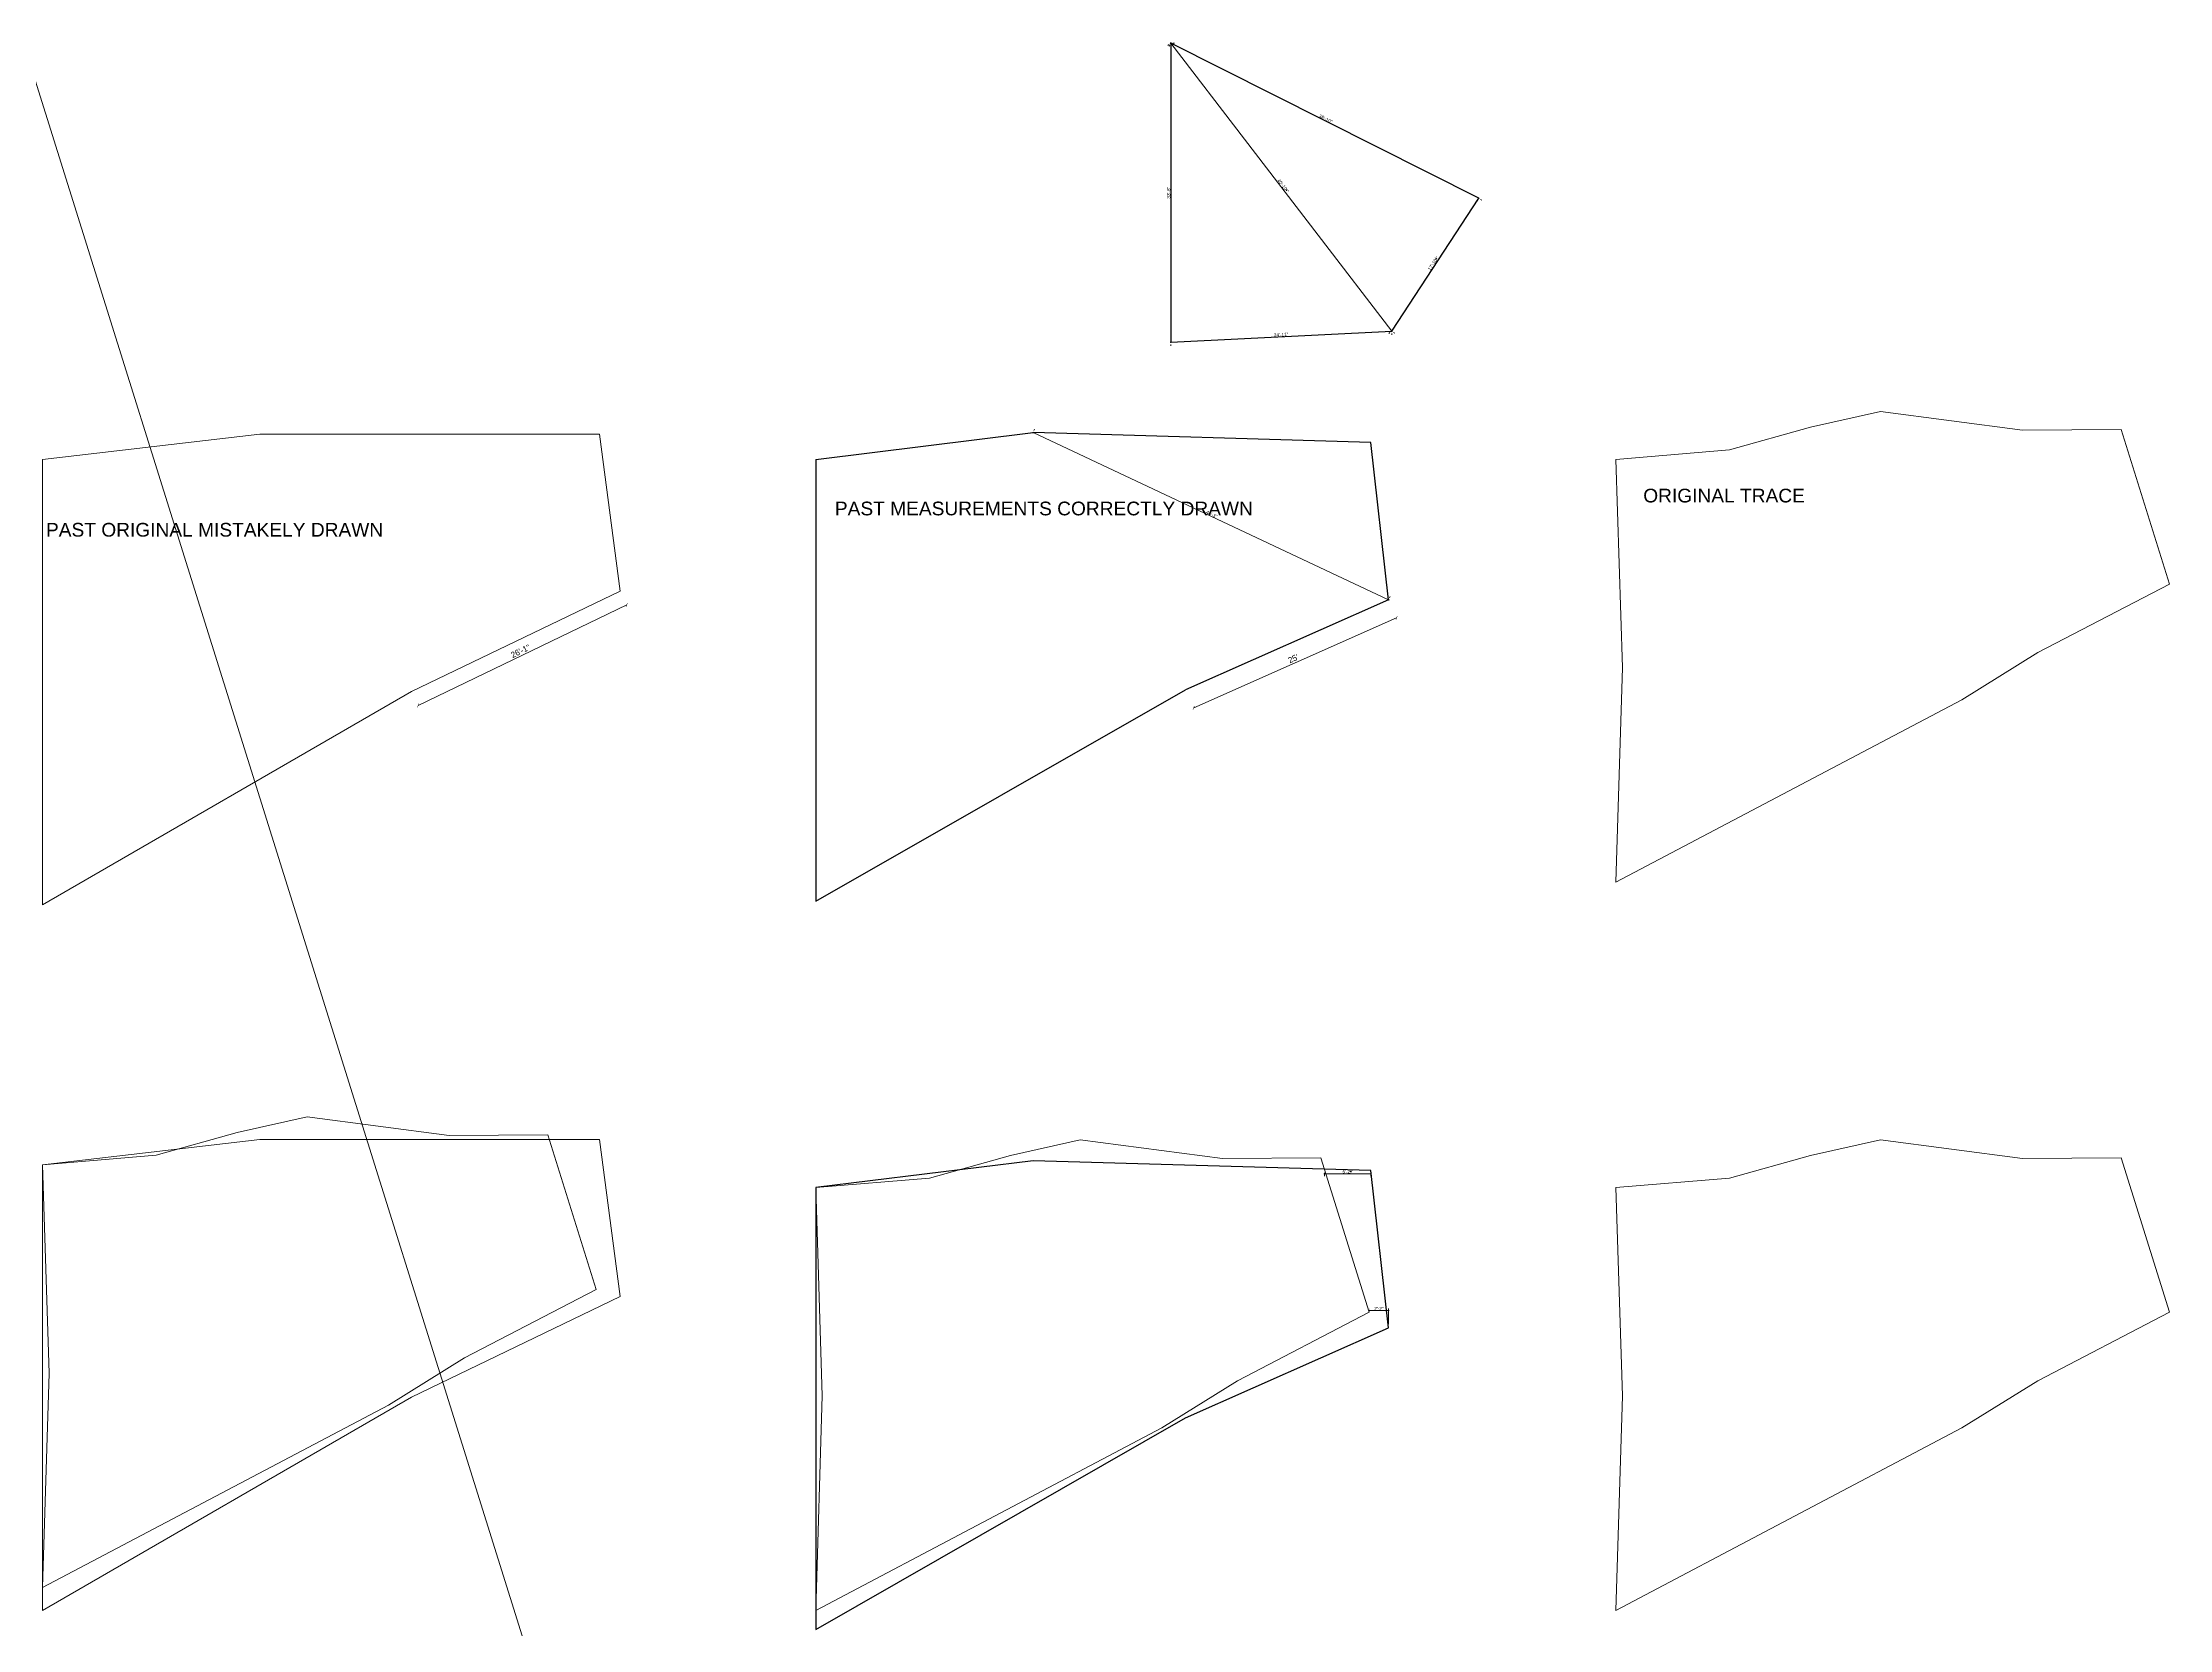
# Model space of a CAD drawing. Header units: inches. Extents: x 20273 to 74670, y -14357 to 735.
# Drawn here: x 58036 to 60912, y -5908 to -3764 of the extents above; entities that cross this region are included whole.
import ezdxf

# ---------------------------------------------------------------- set-up
doc = ezdxf.new("R2010")
doc.units = ezdxf.units.IN
doc.header["$LTSCALE"] = 5
doc.header["$MEASUREMENT"] = 0
doc.layers.add('A-WALL', color=7, linetype='Continuous', lineweight=9)
doc.layers.add('DOOR', color=62, linetype='Continuous', lineweight=0)
doc.layers.add('DIM', color=5, linetype='Continuous')
doc.layers.add('WALL', color=7, linetype='Continuous')
doc.layers.add('dim line', color=7, linetype='Continuous', lineweight=15, true_color=0xfab2b2)
doc.styles.get("Standard").update_dxf_attribs({"font": 'arial.ttf'})
doc.styles.add('tt', font='stylu.ttf', dxfattribs={"height": 8})
doc.dimstyles.new('Copy(2) of STANDARD', dxfattribs={"dimtxt": 2, "dimasz": 4, "dimexe": 0, "dimexo": 0, "dimgap": 2, "dimtad": 1, "dimdec": 0, "dimzin": 0, "dimdsep": 46, "dimlunit": 3, "dimtxsty": 'tt', "dimblk": 'ARCHTICK', "dimcen": 0.0505, "dimse1": 1, "dimse2": 1, "dimclrd": 5, "dimclre": 5, "dimclrt": 7, "dimadec": 1, "dimazin": 0, "dimtm": 1e-09, "dimtfac": 1, "dimtdec": 0, "dimtofl": 0, "dimtmove": 1, "dimatfit": 3, "dimfxl": 1, "dimtolj": 2, "dimtzin": 0, "dimlwd": 13, "dimarcsym": 0})
doc.dimstyles.new('Standard$0', dxfattribs={"dimtxt": 6, "dimasz": 4, "dimexe": 3, "dimexo": 6, "dimgap": 3, "dimtad": 1, "dimdec": 1, "dimzin": 0, "dimdsep": 46, "dimlunit": 4, "dimtxsty": 'Standard', "dimcen": 0.09, "dimclrd": 6, "dimclre": 6, "dimclrt": 7, "dimadec": 0, "dimazin": 0, "dimtfac": 1, "dimtdec": 1, "dimtix": 1, "dimtofl": 0, "dimtmove": 1, "dimatfit": 3, "dimfxl": 1, "dimtolj": 1, "dimtzin": 0, "dimlwd": 18, "dimlwe": 18, "dimarcsym": 0})

# ---------------------------------------------------------------- blocks, each defined once
blk = doc.blocks.new('_ArchTick')
at = {"color": 0, "linetype": 'ByBlock', "const_width": 0.15}
blk.add_lwpolyline([(-0.5, -0.5), (0.5, 0.5)], dxfattribs=at)
blk = doc.blocks.new('*D697')
at = {"layer": 'A-WALL', "color": 5, "lineweight": 13, "ltscale": 5, "transparency": 16777216}
blk.add_line((58544.1, -4659.6), (58826.1, -4523.7), dxfattribs=at)
at = {"layer": 'Defpoints', "color": 0, "ltscale": 5, "transparency": 16777216}
for p in [(58817.1, -4505), (58826.1, -4523.7), (58535.1, -4640.9)]:
    blk.add_point(p, dxfattribs=at)
at = {"layer": 'A-WALL', "color": 5, "lineweight": 13, "ltscale": 5, "transparency": 16777216, "xscale": 4, "yscale": 4, "zscale": 4}
for p, rotation in [((58826.1, -4523.7), 25.72641114425573), ((58544.1, -4659.6), 205.7264111442557)]:
    blk.add_blockref('_ArchTick', p, dxfattribs=dict(at, rotation=rotation))
at = {"layer": 'A-WALL', "color": 7, "ltscale": 5, "transparency": 16777216, "insert": (58682.5, -4586.1), "char_height": 8, "attachment_point": 5, "rotation": 25.7264, "style": 'tt'}
blk.add_mtext('\\A2;26\'-1"', dxfattribs=at)
blk = doc.blocks.new('*D698')
at = {"layer": 'Defpoints', "color": 0, "ltscale": 5, "transparency": 16777216}
for p in [(59856, -4516.7), (59581.7, -4638.2), (59592.6, -4662.7)]:
    blk.add_point(p, dxfattribs=at)
at = {"layer": 'DIM', "color": 5, "lineweight": 13, "ltscale": 5, "transparency": 16777216}
blk.add_line((59866.9, -4541.2), (59592.6, -4662.7), dxfattribs=at)
at = {"layer": 'DIM', "color": 5, "lineweight": 13, "ltscale": 5, "transparency": 16777216, "xscale": 4, "yscale": 4, "zscale": 4}
for p, rotation in [((59866.9, -4541.2), 23.89684797502183), ((59592.6, -4662.7), 203.8968479750218)]:
    blk.add_blockref('_ArchTick', p, dxfattribs=dict(at, rotation=rotation))
at = {"layer": 'DIM', "color": 7, "ltscale": 5, "transparency": 16777216, "insert": (59727.2, -4596.3), "char_height": 8, "attachment_point": 5, "rotation": 23.8968, "style": 'tt'}
blk.add_mtext("\\A2;25'", dxfattribs=at)
blk = doc.blocks.new('oblique')
at = {"color": 0, "lineweight": -2}
blk.add_line((0.25, 0.25), (-0.25, -0.25), dxfattribs=at)
at = {"layer": 'dim line', "lineweight": 9}
for p, q in [((-0.4375, 0), (0.4375, 0)), ((0, 0.4375), (0, -0.4375))]:
    blk.add_line(p, q, dxfattribs=at)
blk = doc.blocks.new('*D699')
at = {"layer": 'A-WALL', "color": 47, "lineweight": 0, "ltscale": 5, "transparency": 16777216}
for p, q in [((59557.7, -3767.7), (59559.3, -3766.5)), ((59856.3, -4156.9), (59857.9, -4155.6))]:
    blk.add_line(p, q, dxfattribs=at)
at = {"layer": 'A-WALL', "color": 33, "lineweight": 0, "ltscale": 5, "transparency": 16777216}
blk.add_line((59561.6, -3764.7), (59860.3, -4153.8), dxfattribs=at)
at = {"layer": 'Defpoints', "color": 0, "ltscale": 5, "transparency": 16777216}
for p in [(59561.6, -3764.7), (59860.3, -4153.8), (59860.3, -4153.8)]:
    blk.add_point(p, dxfattribs=at)
at = {"layer": 'A-WALL', "color": 33, "lineweight": 0, "ltscale": 5, "transparency": 16777216, "xscale": 2, "yscale": 2, "zscale": 2}
for p, rotation in [((59561.6, -3764.7), 127.5033930569737), ((59860.3, -4153.8), 307.5033930569737)]:
    blk.add_blockref('oblique', p, dxfattribs=dict(at, rotation=rotation))
at = {"layer": 'A-WALL', "color": 7, "ltscale": 5, "transparency": 16777216, "insert": (59713.5, -3957.3), "char_height": 4.5, "attachment_point": 5, "rotation": 307.5034}
blk.add_mtext('\\A1;40\'-10{\\H0.5x;\\S1/2;}"', dxfattribs=at)
blk = doc.blocks.new('_OBLIQUE')
at = {"color": 0, "linetype": 'ByBlock'}
blk.add_line((-0.5, -0.5), (0.5, 0.5), dxfattribs=at)
blk = doc.blocks.new('*D704')
at = {"layer": 'A-WALL', "color": 33, "lineweight": 0, "ltscale": 5, "transparency": 16777216}
blk.add_line((59375.4, -4290.9), (59856, -4516.7), dxfattribs=at)
at = {"layer": 'A-WALL', "color": 47, "lineweight": 0, "ltscale": 5, "transparency": 16777216}
for p, q in [((59377.5, -4286.4), (59376.7, -4288.2)), ((59858.1, -4512.2), (59857.3, -4514))]:
    blk.add_line(p, q, dxfattribs=at)
at = {"layer": 'Defpoints', "color": 0, "ltscale": 5, "transparency": 16777216}
for p in [(59375.4, -4290.9), (59856, -4516.7), (59856, -4516.7)]:
    blk.add_point(p, dxfattribs=at)
at = {"layer": 'A-WALL', "color": 33, "lineweight": 0, "ltscale": 5, "transparency": 16777216, "xscale": 2, "yscale": 2, "zscale": 2}
for p, rotation in [((59375.4, -4290.9), 154.8312552838144), ((59856, -4516.7), 334.8312552838144)]:
    blk.add_blockref('oblique', p, dxfattribs=dict(at, rotation=rotation))
at = {"layer": 'A-WALL', "color": 7, "ltscale": 5, "transparency": 16777216, "insert": (59616.9, -4401.3), "char_height": 4.5, "attachment_point": 5, "rotation": 334.8313}
blk.add_mtext('\\A1;44\'-3"', dxfattribs=at)
blk = doc.blocks.new('*D705')
at = {"layer": 'A-WALL', "color": 33, "lineweight": 0, "ltscale": 5, "transparency": 16777216}
blk.add_line((59977.9, -3974.2), (59561.6, -3764.7), dxfattribs=at)
at = {"layer": 'A-WALL', "color": 47, "lineweight": 0, "ltscale": 5, "transparency": 16777216}
for p, q in [((59559.4, -3769.1), (59560.3, -3767.4)), ((59975.7, -3978.6), (59976.6, -3976.8))]:
    blk.add_line(p, q, dxfattribs=at)
at = {"layer": 'Defpoints', "color": 0, "ltscale": 5, "transparency": 16777216}
for p in [(59561.6, -3764.7), (59561.6, -3764.7), (59977.9, -3974.2)]:
    blk.add_point(p, dxfattribs=at)
at = {"layer": 'A-WALL', "color": 33, "lineweight": 0, "ltscale": 5, "transparency": 16777216, "xscale": 2, "yscale": 2, "zscale": 2}
for p, rotation in [((59561.6, -3764.7), 153.2855711732033), ((59977.9, -3974.2), 333.2855711732033)]:
    blk.add_blockref('oblique', p, dxfattribs=dict(at, rotation=rotation))
at = {"layer": 'A-WALL', "color": 7, "ltscale": 5, "transparency": 16777216, "insert": (59771, -3866.9), "char_height": 4.5, "attachment_point": 5, "rotation": 333.2856}
blk.add_mtext('\\A1;38\'-10"', dxfattribs=at)
blk = doc.blocks.new('*D706')
at = {"layer": 'A-WALL', "color": 33, "lineweight": 0, "ltscale": 5, "transparency": 16777216}
blk.add_line((59561.6, -4168.7), (59860.3, -4153.8), dxfattribs=at)
at = {"layer": 'A-WALL', "color": 47, "lineweight": 0, "ltscale": 5, "transparency": 16777216}
for p, q in [((59860.5, -4158.8), (59860.4, -4156.8)), ((59561.9, -4173.7), (59561.8, -4171.7))]:
    blk.add_line(p, q, dxfattribs=at)
at = {"layer": 'Defpoints', "color": 0, "ltscale": 5, "transparency": 16777216}
for p in [(59561.6, -4168.7), (59860.3, -4153.8), (59860.3, -4153.8)]:
    blk.add_point(p, dxfattribs=at)
at = {"layer": 'A-WALL', "color": 33, "lineweight": 0, "ltscale": 5, "transparency": 16777216, "xscale": 2, "yscale": 2, "zscale": 2}
for p, rotation in [((59561.6, -4168.7), 182.8497137900514), ((59860.3, -4153.8), 2.849713790051385)]:
    blk.add_blockref('oblique', p, dxfattribs=dict(at, rotation=rotation))
at = {"layer": 'A-WALL', "color": 7, "ltscale": 5, "transparency": 16777216, "insert": (59710.8, -4158.5), "char_height": 4.5, "attachment_point": 5, "rotation": 2.8497}
blk.add_mtext('\\A1;24\'-11"', dxfattribs=at)
blk = doc.blocks.new('*D707')
at = {"layer": 'A-WALL', "color": 33, "lineweight": 0, "ltscale": 5, "transparency": 16777216}
blk.add_line((59561.6, -3764.7), (59561.6, -4168.7), dxfattribs=at)
at = {"layer": 'A-WALL', "color": 47, "lineweight": 0, "ltscale": 5, "transparency": 16777216}
for p, q in [((59566.6, -3764.7), (59564.6, -3764.7)), ((59566.6, -4168.7), (59564.6, -4168.7))]:
    blk.add_line(p, q, dxfattribs=at)
at = {"layer": 'Defpoints', "color": 0, "ltscale": 5, "transparency": 16777216}
for p in [(59561.6, -3764.7), (59561.6, -4168.7), (59561.6, -4168.7)]:
    blk.add_point(p, dxfattribs=at)
at = {"layer": 'A-WALL', "color": 33, "lineweight": 0, "ltscale": 5, "transparency": 16777216, "xscale": 2, "yscale": 2, "zscale": 2}
for p, rotation in [((59561.6, -3764.7), 90), ((59561.6, -4168.7), 270)]:
    blk.add_blockref('oblique', p, dxfattribs=dict(at, rotation=rotation))
at = {"layer": 'A-WALL', "color": 7, "ltscale": 5, "transparency": 16777216, "insert": (59558.8, -3966.7), "char_height": 4.5, "attachment_point": 5, "rotation": 90}
blk.add_mtext('\\A1;33\'-8"', dxfattribs=at)
blk = doc.blocks.new('*D708')
at = {"layer": 'A-WALL', "color": 33, "lineweight": 0, "ltscale": 5, "transparency": 16777216}
blk.add_line((59860.3, -4153.8), (59977.9, -3974.2), dxfattribs=at)
at = {"layer": 'A-WALL', "color": 47, "lineweight": 0, "ltscale": 5, "transparency": 16777216}
for p, q in [((59982.1, -3976.9), (59980.4, -3975.8)), ((59864.5, -4156.5), (59862.8, -4155.5))]:
    blk.add_line(p, q, dxfattribs=at)
at = {"layer": 'Defpoints', "color": 0, "ltscale": 5, "transparency": 16777216}
for p in [(59977.9, -3974.2), (59977.9, -3974.2), (59860.3, -4153.8)]:
    blk.add_point(p, dxfattribs=at)
at = {"layer": 'A-WALL', "color": 33, "lineweight": 0, "ltscale": 5, "transparency": 16777216, "xscale": 2, "yscale": 2, "zscale": 2}
for p, rotation in [((59977.9, -3974.2), 56.78433382195858), ((59860.3, -4153.8), 236.7843338219586)]:
    blk.add_blockref('oblique', p, dxfattribs=dict(at, rotation=rotation))
at = {"layer": 'A-WALL', "color": 7, "ltscale": 5, "transparency": 16777216, "insert": (59916.4, -4062.2), "char_height": 4.5, "attachment_point": 5, "rotation": 56.7843}
blk.add_mtext('\\A1;17\'-10{\\H0.5x;\\S1/2;}"', dxfattribs=at)
blk = doc.blocks.new('*D709')
at = {"layer": 'A-WALL', "color": 47, "lineweight": 0, "ltscale": 5, "transparency": 16777216}
for p, q in [((59830, -5474.6), (59830, -5474.2)), ((59856, -5495.8), (59856, -5474.2))]:
    blk.add_line(p, q, dxfattribs=at)
at = {"layer": 'A-WALL', "color": 33, "lineweight": 0, "ltscale": 5, "transparency": 16777216}
blk.add_line((59856, -5477.2), (59830, -5477.2), dxfattribs=at)
at = {"layer": 'Defpoints', "color": 0, "ltscale": 5, "transparency": 16777216}
for p in [(59830, -5477.2), (59830, -5479.6), (59856, -5500.8)]:
    blk.add_point(p, dxfattribs=at)
at = {"layer": 'A-WALL', "color": 33, "lineweight": 0, "ltscale": 5, "transparency": 16777216, "xscale": 2, "yscale": 2, "zscale": 2, "rotation": 180}
blk.add_blockref('oblique', (59830, -5477.2), dxfattribs=at)
at = {"layer": 'A-WALL', "color": 33, "lineweight": 0, "ltscale": 5, "transparency": 16777216, "xscale": 2, "yscale": 2, "zscale": 2}
blk.add_blockref('oblique', (59856, -5477.2), dxfattribs=at)
at = {"layer": 'A-WALL', "color": 7, "ltscale": 5, "transparency": 16777216, "insert": (59843, -5474.5), "char_height": 4.5, "attachment_point": 5}
blk.add_mtext('\\A1;2\'-2"', dxfattribs=at)
blk = doc.blocks.new('*D710')
at = {"layer": 'A-WALL', "color": 47, "lineweight": 0, "ltscale": 5, "transparency": 16777216}
for p, q in [((59769.5, -5291.3), (59769.5, -5295.6)), ((59832.2, -5293.1), (59832.2, -5295.6))]:
    blk.add_line(p, q, dxfattribs=at)
at = {"layer": 'A-WALL', "color": 33, "lineweight": 0, "ltscale": 5, "transparency": 16777216}
blk.add_line((59832.2, -5292.6), (59769.5, -5292.6), dxfattribs=at)
at = {"layer": 'Defpoints', "color": 0, "ltscale": 5, "transparency": 16777216}
for p in [(59769.5, -5286.3), (59832.2, -5288.1), (59769.5, -5292.6)]:
    blk.add_point(p, dxfattribs=at)
at = {"layer": 'A-WALL', "color": 33, "lineweight": 0, "ltscale": 5, "transparency": 16777216, "xscale": 2, "yscale": 2, "zscale": 2, "rotation": 180}
blk.add_blockref('oblique', (59769.5, -5292.6), dxfattribs=at)
at = {"layer": 'A-WALL', "color": 33, "lineweight": 0, "ltscale": 5, "transparency": 16777216, "xscale": 2, "yscale": 2, "zscale": 2}
blk.add_blockref('oblique', (59832.2, -5292.6), dxfattribs=at)
at = {"layer": 'A-WALL', "color": 7, "ltscale": 5, "transparency": 16777216, "insert": (59800.9, -5289.5), "char_height": 4.5, "attachment_point": 5}
blk.add_mtext('\\A1;5\'-2{\\H0.5x;\\S1/2;}"', dxfattribs=at)

msp = doc.modelspace()

# ---------------------------------------------------------------- linework, layer by layer
at = {"layer": 'A-WALL', "color": 1, "ltscale": 5}
for p, q in [((58330.01, -4292.79), (58036.4, -4327.06)), ((58330.01, -4292.79), (58789.4, -4292.79)), ((58817.09, -4505), (58789.4, -4292.79)), ((58036.4, -4327.06), (58036.4, -4929.06)), ((58535.11, -4640.86), (58817.09, -4505)), ((58036.4, -4929.06), (58535.11, -4640.86))]:
    msp.add_line(p, q, dxfattribs=at)
at = {"layer": 'A-WALL', "ltscale": 5}
msp.add_xline((59797.31, -9469.63), (0.29884535, -0.95430155), dxfattribs=at)
at = {"layer": 'A-WALL', "color": 1, "ltscale": 5}
msp.add_lwpolyline([(58817.09, -5458.26), (58789.4, -5246.06), (58330.01, -5246.06), (58036.4, -5280.33), (58036.4, -5882.33), (58535.11, -5594.13)], close=True, dxfattribs=at)
at = {"layer": 'DIM', "ltscale": 5}
for p, q in [((59081.64, -4327.06), (59375.42, -4290.89)), ((59832.23, -4304.04), (59375.42, -4290.89)), ((59856.01, -4516.72), (59832.23, -4304.04)), ((59081.64, -4327.06), (59081.64, -4924.06)), ((59856.01, -4516.72), (59581.72, -4638.24)), ((59081.64, -4924.06), (59581.72, -4638.24))]:
    msp.add_line(p, q, dxfattribs=at)
msp.add_lwpolyline([(59856.01, -5500.76), (59832.23, -5288.08), (59375.42, -5274.93), (59081.64, -5311.1), (59081.64, -5908.1), (59581.72, -5622.28)], close=True, dxfattribs=at)
at = {"layer": 'DOOR', "lineweight": 13}
for points in [[(60163.32, -4327.06), (60172.17, -4608.4), (60163.32, -4898.29), (60631.19, -4651.82), (60631.19, -4651.82), (60733.68, -4588.03), (60911.7, -4495.52), (60846.29, -4286.64), (60713, -4287.5), (60520.97, -4262.28), (60426.49, -4283.48), (60317.01, -4314.05), (60163.32, -4327.06)], [(58036.4, -5280.33), (58045.25, -5561.67), (58036.4, -5851.56), (58504.26, -5605.09), (58504.26, -5605.09), (58606.76, -5541.3), (58784.78, -5448.78), (58719.36, -5239.9), (58586.08, -5240.77), (58394.05, -5215.55), (58299.56, -5236.74), (58190.08, -5267.32), (58036.4, -5280.33)], [(59081.64, -5311.1), (59090.49, -5592.44), (59081.64, -5882.33), (59549.51, -5635.86), (59549.51, -5635.86), (59652, -5572.07), (59830.02, -5479.55), (59764.61, -5270.67), (59631.32, -5271.54), (59439.29, -5246.32), (59344.8, -5267.51), (59235.33, -5298.09), (59081.64, -5311.1)], [(60163.32, -5311.1), (60172.17, -5592.44), (60163.32, -5882.33), (60631.19, -5635.86), (60631.19, -5635.86), (60733.68, -5572.07), (60911.7, -5479.55), (60846.29, -5270.67), (60713, -5271.54), (60520.97, -5246.32), (60426.49, -5267.51), (60317.01, -5298.09), (60163.32, -5311.1)]]:
    msp.add_lwpolyline(points, dxfattribs=at)
at = {"layer": 'WALL', "color": 30, "linetype": 'ByBlock', "ltscale": 5, "true_color": 0xf8991e}
msp.add_lwpolyline([(59977.9, -3974.16), (59561.64, -3764.67), (59561.64, -4168.67), (59860.27, -4153.81)], close=True, dxfattribs=at)

# ---------------------------------------------------------------- texts
at = {"layer": 'Defpoints'}
for s, p in [('ORIGINAL TRACE', (60200.32, -4385.23)), ('PAST MEASUREMENTS CORRECTLY DRAWN', (59107.5, -4402.66)), ('PAST ORIGINAL MISTAKELY DRAWN', (58041.03, -4431.4))]:
    msp.add_text(s, height=18.5271, dxfattribs=at).set_placement(p)

# ---------------------------------------------------------------- dimensions: what is measured, and where the dimension line sits
at = {"layer": 'A-WALL', "ltscale": 5}
dim = msp.add_linear_dim(base=(59561.64, -4168.67), p1=(59561.64, -3764.67), p2=(59561.64, -4168.67), angle=90, dimstyle='Standard$0', override={"dimtxt": 4.5, "dimasz": 2, "dimexo": 5, "dimgap": 0.5, "dimzin": 12, "dimpost": '\\X', "dimblk": 'oblique', "dimcen": 3, "dimclrd": 33, "dimclre": 47, "dimtfac": 0.5, "dimfxl": 3, "dimlwd": 0, "dimlwe": 0}, dxfattribs=at)
dim.commit()
dim.dimension.update_dxf_attribs({"geometry": '*D707', "text_midpoint": (59558.84, -3966.67)})
for p1, p2, picture, middle in [((59561.64, -3764.67), (59860.27, -4153.81), '*D699', (59713.48, -3957.31)), ((59977.9, -3974.16), (59561.64, -3764.67), '*D705', (59771.03, -3866.92)), ((59860.27, -4153.81), (59977.9, -3974.16), '*D708', (59916.43, -4062.25)), ((59561.64, -4168.67), (59860.27, -4153.81), '*D706', (59710.82, -4158.49)), ((59375.42, -4290.89), (59856.01, -4516.72), '*D704', (59616.9, -4401.27))]:
    dim = msp.add_aligned_dim(p1=p1, p2=p2, distance=0, dimstyle='Standard$0', override={"dimtxt": 4.5, "dimasz": 2, "dimexo": 5, "dimgap": 0.5, "dimzin": 12, "dimpost": '\\X', "dimblk": 'oblique', "dimcen": 3, "dimclrd": 33, "dimclre": 47, "dimtfac": 0.5, "dimfxl": 3, "dimlwd": 0, "dimlwe": 0}, dxfattribs=at)
    dim.commit()
    dim.dimension.update_dxf_attribs({"geometry": picture, "text_midpoint": middle})
at = {"layer": 'A-WALL', "color": 1, "ltscale": 5}
dim = msp.add_aligned_dim(p1=(58535.11, -4640.86), p2=(58817.09, -4505), distance=-20.78, dimstyle='Copy(2) of STANDARD', dxfattribs=at)
dim.commit()
dim.dimension.update_dxf_attribs({"geometry": '*D697', "text_midpoint": (58682.45, -4586.11)})
at = {"layer": 'A-WALL', "ltscale": 5}
for base, p1, p2, picture, middle in [((59769.49, -5292.63), (59832.23, -5288.08), (59769.49, -5286.27), '*D710', (59800.86, -5289.46)), ((59830.02, -5477.22), (59856.01, -5500.76), (59830.02, -5479.55), '*D709', (59843.01, -5474.46))]:
    dim = msp.add_linear_dim(base=base, p1=p1, p2=p2, dimstyle='Standard$0', override={"dimtxt": 4.5, "dimasz": 2, "dimexo": 5, "dimgap": 0.5, "dimzin": 12, "dimpost": '\\X', "dimblk": 'oblique', "dimcen": 3, "dimclrd": 33, "dimclre": 47, "dimtfac": 0.5, "dimfxl": 3, "dimlwd": 0, "dimlwe": 0}, dxfattribs=at)
    dim.commit()
    dim.dimension.update_dxf_attribs({"geometry": picture, "text_midpoint": middle})
at = {"layer": 'DIM', "ltscale": 5}
dim = msp.add_aligned_dim(p1=(59856.01, -4516.72), p2=(59581.72, -4638.24), distance=26.78, dimstyle='Copy(2) of STANDARD', dxfattribs=at)
dim.commit()
dim.dimension.update_dxf_attribs({"geometry": '*D698', "text_midpoint": (59727.22, -4596.33)})

doc.saveas('drawing.dxf')
